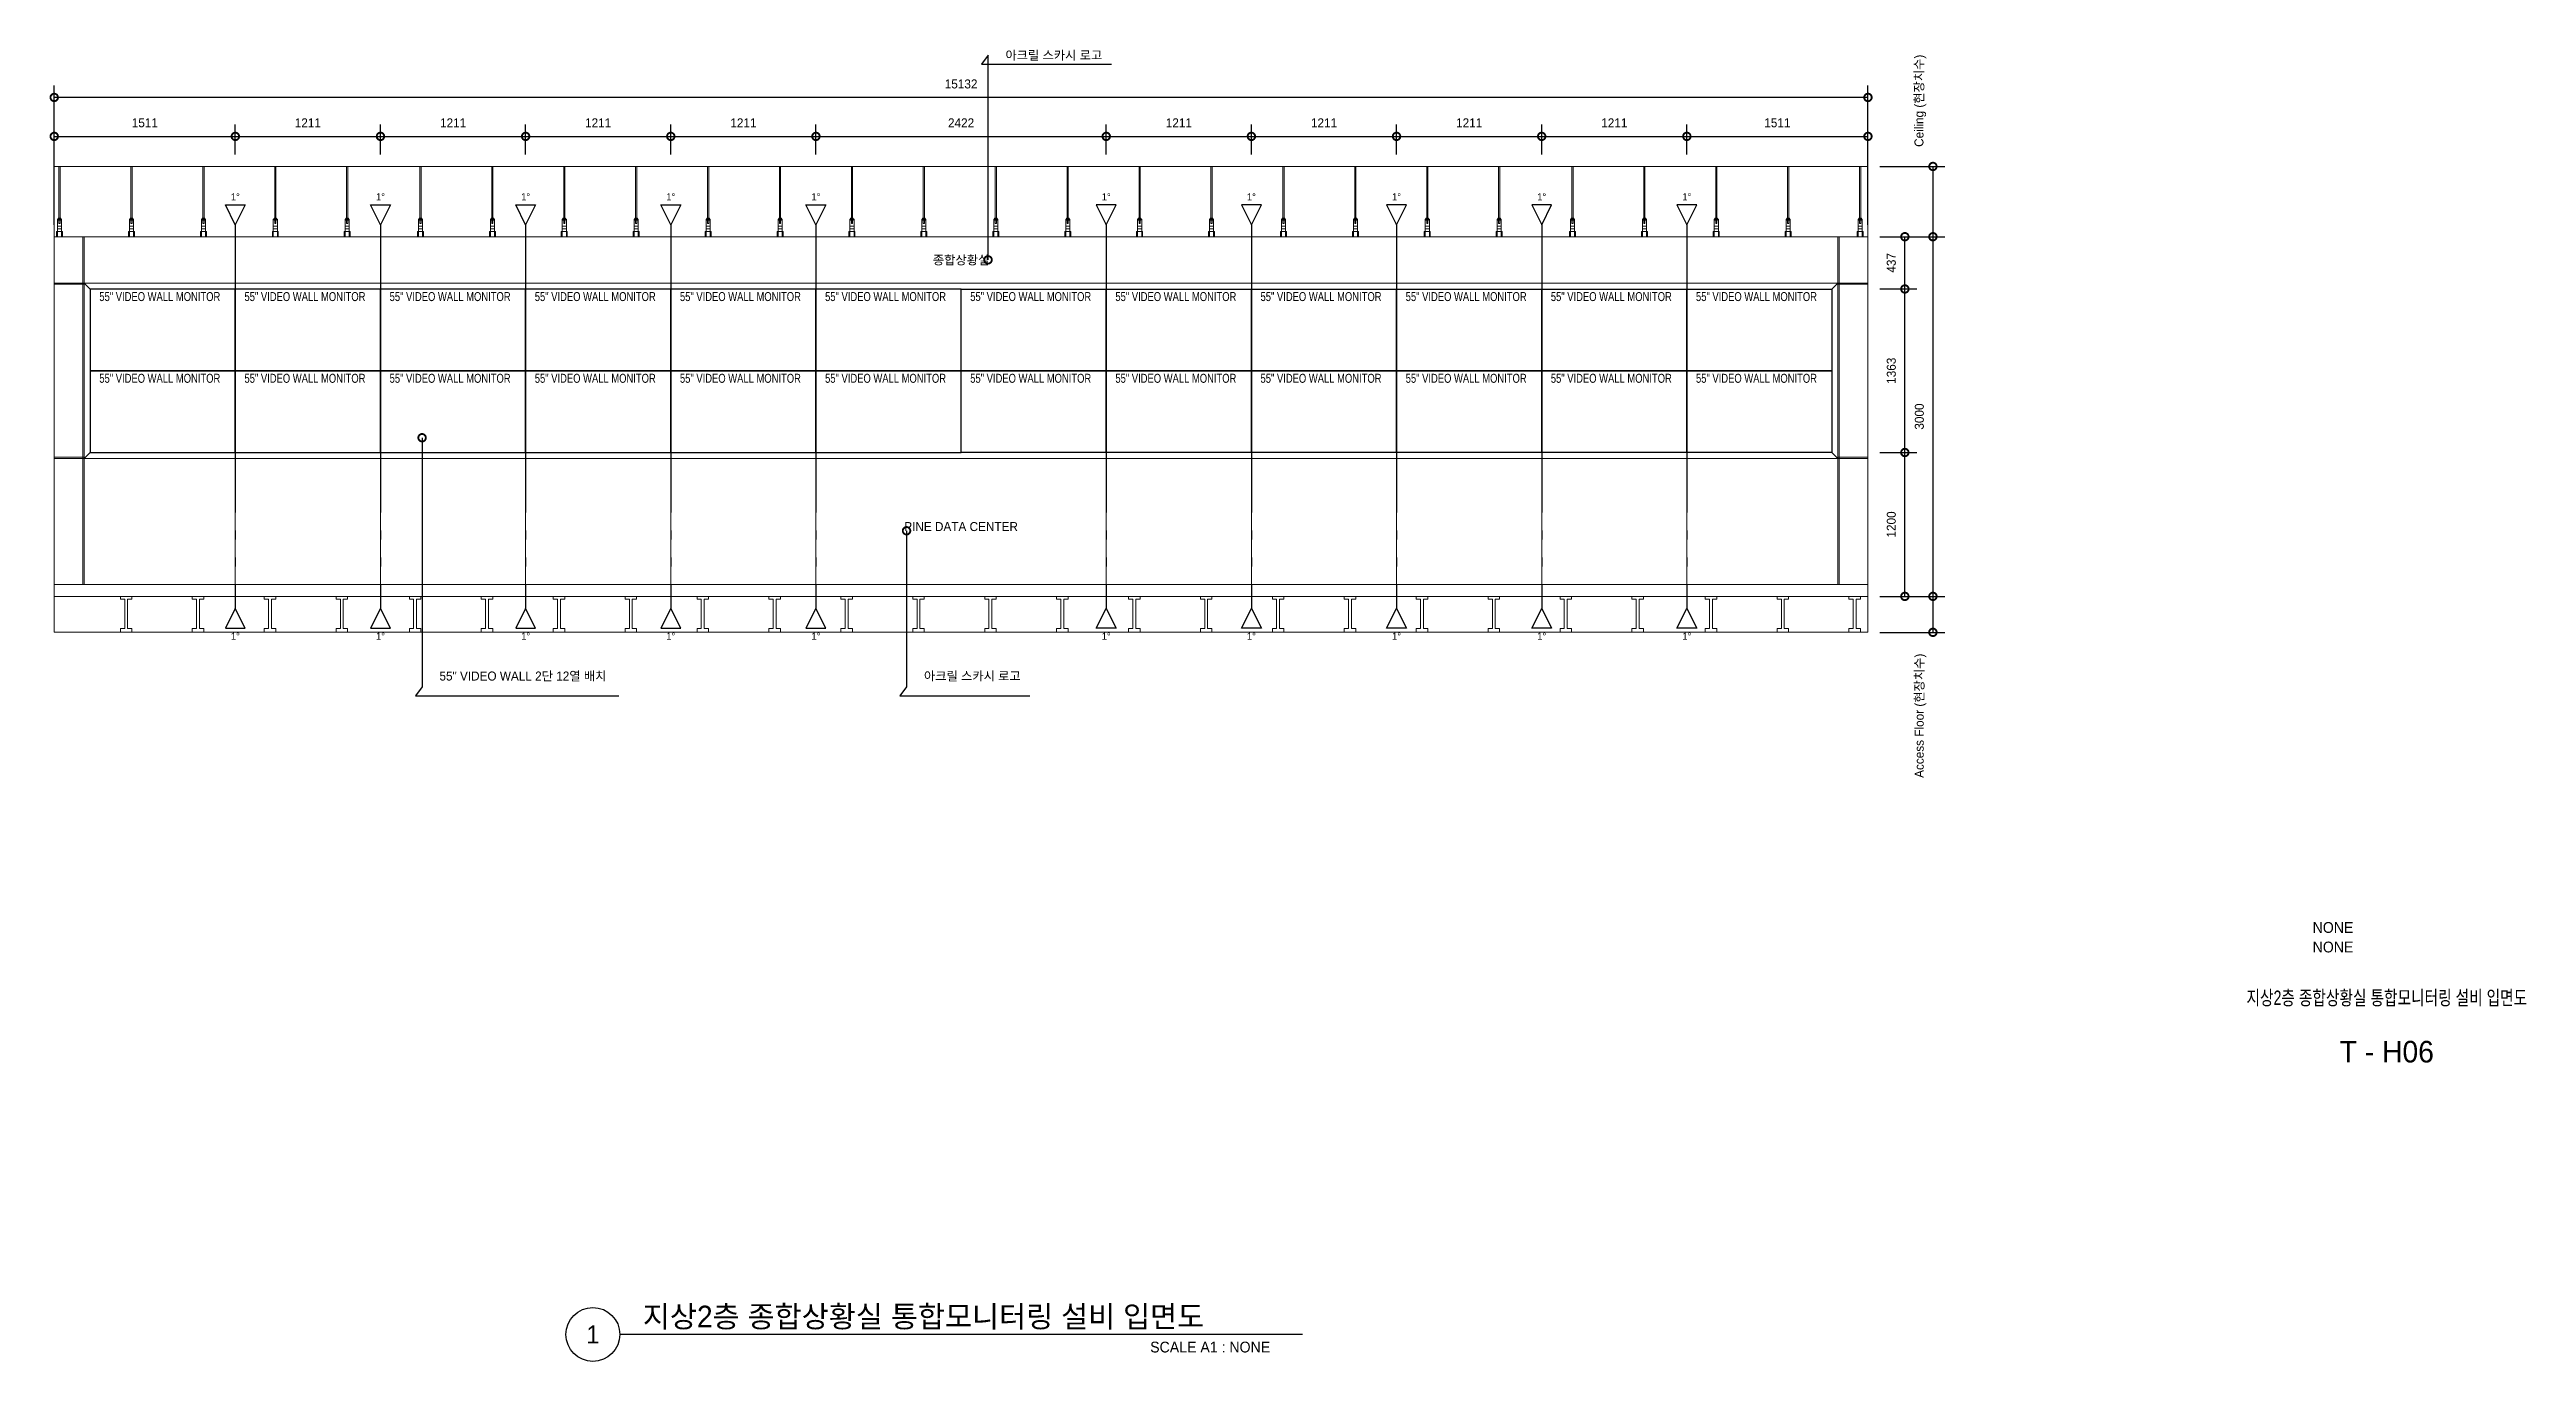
# Model space of a CAD drawing. Header units: millimetres. Extents: x 14417 to 125410, y 885 to 33253.
# Drawn here: x 54285 to 74950, y 885 to 11828 of the extents above; entities that cross this region are included whole.
import ezdxf
from ezdxf.enums import TextEntityAlignment as Align

# ---------------------------------------------------------------- set-up
doc = ezdxf.new("R2010")
doc.units = ezdxf.units.MM
doc.header["$LTSCALE"] = 300
doc.linetypes.add('E6', pattern=[10, 6, -1, 0.5, -1, 0.5, -1])
doc.layers.get('Defpoints').update_dxf_attribs({"color": 163})
for name, color, linetype in [('-----20 General Symbol', 3, 'Continuous'), ('-----29 Indicator', 1, 'Continuous'), ('-----36 Dimension', 1, 'Continuous'), ('-----41 Drawing Title', 2, 'Continuous'), ('-----42 Drawing Number', 2, 'Continuous'), ('-----43 Drawing Scale', 3, 'Continuous')]:
    doc.layers.add(name, color=color, linetype=linetype)
doc.layers.add('-----31 Base Plan', color=8, linetype='Continuous', lineweight=0)
doc.styles.add('ELEC', font='')
doc.styles.get('ELEC').set_extended_font_data('Dotum')
doc.dimstyles.new('LE', dxfattribs={"dimscale": 30, "dimtxt": 3, "dimasz": 2.5, "dimexe": 2, "dimexo": 2, "dimgap": 1.5, "dimtad": 1, "dimdec": 0, "dimzin": 1, "dimdsep": 46, "dimtxsty": 'ELEC', "dimblk": 'DOTSMALL', "dimcen": 0, "dimclrd": 1, "dimclre": 1, "dimclrt": 1, "dimadec": 0, "dimazin": 0, "dimtfac": 1, "dimtdec": 0, "dimtix": 1, "dimtmove": 2, "dimatfit": 3, "dimldrblk": 'DOTSMALL', "dimfxl": 1, "dimtolj": 1, "dimtzin": 1, "dimarcsym": 0})

msp = doc.modelspace()

# ---------------------------------------------------------------- texts
at = {"layer": '-----20 General Symbol', "style": 'ELEC', "width": 0.8}
for p in [(54700.402, 9730.29), (55911.402, 9730.29), (57122.402, 9730.29), (58333.402, 9730.29), (59544.402, 9730.29), (60755.402, 9730.29), (61966.402, 9730.29), (63177.402, 9730.29), (64388.402, 9730.29), (65599.402, 9730.29), (66810.402, 9730.29), (68021.402, 9730.29), (54700.402, 9048.59), (55911.402, 9048.59), (57122.402, 9048.59), (58333.402, 9048.59), (59544.402, 9048.59), (60755.402, 9048.59), (61966.402, 9048.59), (63177.402, 9048.59), (64388.402, 9048.59), (65599.402, 9048.59), (66810.402, 9048.59), (68021.402, 9048.59)]:
    msp.add_text('55" VIDEO WALL MONITOR', height=75, dxfattribs=at).set_placement(p)
at = {"layer": '-----29 Indicator', "style": 'ELEC'}
for p in [(55835, 10599.645), (57046, 10599.645), (58257, 10599.645), (59468, 10599.645), (60679, 10599.645), (63101, 10599.645), (64312, 10599.645), (65523, 10599.645), (66734, 10599.645), (67945, 10599.645), (55835, 6934.575), (57046, 6934.575), (58257, 6934.575), (59468, 6934.575), (60679, 6934.575), (63101, 6934.575), (64312, 6934.575), (65523, 6934.575), (66734, 6934.575), (67945, 6934.575)]:
    msp.add_text('1%%D', height=60, dxfattribs=at).set_placement(p, align=Align.MIDDLE_CENTER)
at = {"layer": '-----29 Indicator', "char_height": 75, "attachment_point": 7, "style": 'ELEC'}
for s, insert in [('아크릴 스카시 로고', (62259.932, 11735.682)), ('55" VIDEO WALL 2단 12열 배치', (57538.042, 6556.992)), ('아크릴 스카시 로고', (61579.98, 6556.992))]:
    msp.add_mtext(s, dxfattribs=dict(at, insert=insert))
at = {"layer": '-----31 Base Plan', "style": 'ELEC'}
for s, p in [('종합상황실', (61890, 10073.589)), ('PINE DATA CENTER', (61890, 7849.187))]:
    msp.add_text(s, height=75, dxfattribs=at).set_placement(p, align=Align.MIDDLE_CENTER)
at = {"layer": '-----41 Drawing Title', "style": 'ELEC', "width": 0.75}
msp.add_text('지상2층 종합상황실 통합모니터링 설비 입면도', height=120, dxfattribs=at).set_placement((73785, 3919), align=Align.MIDDLE_CENTER)
at = {"layer": '-----41 Drawing Title', "color": 2, "style": 'ELEC'}
msp.add_text('지상2층 종합상황실 통합모니터링 설비 입면도', height=180, dxfattribs=at).set_placement((59234.53, 1170))
at = {"layer": '-----41 Drawing Title', "color": 7, "style": 'ELEC'}
msp.add_text('1', height=150, dxfattribs=at).set_placement((58817.814, 1110), align=Align.MIDDLE)
at = {"layer": '-----41 Drawing Title', "style": 'ELEC'}
msp.add_text('SCALE A1 : NONE', height=90, dxfattribs=at).set_placement((64468.723, 960), align=Align.RIGHT)
at = {"layer": '-----42 Drawing Number', "style": 'ELEC'}
msp.add_text('T - H06', height=180, dxfattribs=at).set_placement((73785, 3469), align=Align.MIDDLE_CENTER)
at = {"layer": '-----43 Drawing Scale', "style": 'ELEC'}
for p in [(73166.023, 4460), (73166.023, 4297)]:
    msp.add_text('NONE', height=90, dxfattribs=at).set_placement(p)

# ---------------------------------------------------------------- blocks, each defined once
blk = doc.blocks.new('_DotSmall')
at = {"color": 0, "linetype": 'ByBlock', "const_width": 0.5}
blk.add_lwpolyline([(-0.0625, 0, 1), (0.0625, 0, 1)], format="xyb", close=True, dxfattribs=at)
blk = doc.blocks.new('*D23')
at = {"layer": '-----36 Dimension', "color": 1, "lineweight": -2, "transparency": 16777216}
for p, q in [((54324, 10367), (54324, 11204)), ((55835, 10953), (55835, 11204)), ((54324, 11104), (55835, 11104))]:
    blk.add_line(p, q, dxfattribs=at)
at = {"layer": 'Defpoints', "color": 0, "transparency": 16777216}
for p in [(55835, 11104), (55835, 10853), (54324, 10267)]:
    blk.add_point(p, dxfattribs=at)
at = {"layer": '-----36 Dimension', "color": 1, "lineweight": -2, "transparency": 16777216, "xscale": 125, "yscale": 125, "zscale": 125, "rotation": 180}
blk.add_blockref('_DotSmall', (54324, 11104), dxfattribs=at)
at = {"layer": '-----36 Dimension', "color": 1, "lineweight": -2, "transparency": 16777216, "xscale": 125, "yscale": 125, "zscale": 125}
blk.add_blockref('_DotSmall', (55835, 11104), dxfattribs=at)
at = {"layer": '-----36 Dimension', "color": 1, "transparency": 16777216, "insert": (55080, 11217), "char_height": 75, "attachment_point": 5, "style": 'ELEC'}
blk.add_mtext('\\A1;1511', dxfattribs=at)
blk = doc.blocks.new('*D15')
at = {"layer": '-----36 Dimension', "color": 1, "lineweight": -2, "transparency": 16777216}
for p, q in [((57046, 10953), (57046, 11204)), ((58257, 10953), (58257, 11204)), ((57046, 11104), (58257, 11104))]:
    blk.add_line(p, q, dxfattribs=at)
at = {"layer": 'Defpoints', "color": 0, "transparency": 16777216}
for p in [(58257, 11104), (57046, 10853), (58257, 10853)]:
    blk.add_point(p, dxfattribs=at)
at = {"layer": '-----36 Dimension', "color": 1, "lineweight": -2, "transparency": 16777216, "xscale": 125, "yscale": 125, "zscale": 125, "rotation": 180}
blk.add_blockref('_DotSmall', (57046, 11104), dxfattribs=at)
at = {"layer": '-----36 Dimension', "color": 1, "lineweight": -2, "transparency": 16777216, "xscale": 125, "yscale": 125, "zscale": 125}
blk.add_blockref('_DotSmall', (58257, 11104), dxfattribs=at)
at = {"layer": '-----36 Dimension', "color": 1, "transparency": 16777216, "insert": (57652, 11217), "char_height": 75, "attachment_point": 5, "style": 'ELEC'}
blk.add_mtext('\\A1;1211', dxfattribs=at)
blk = doc.blocks.new('*D16')
at = {"layer": '-----36 Dimension', "color": 1, "lineweight": -2, "transparency": 16777216}
for p, q in [((58257, 10953), (58257, 11204)), ((59468, 10953), (59468, 11204)), ((58257, 11104), (59468, 11104))]:
    blk.add_line(p, q, dxfattribs=at)
at = {"layer": 'Defpoints', "color": 0, "transparency": 16777216}
for p in [(59468, 11104), (58257, 10853), (59468, 10853)]:
    blk.add_point(p, dxfattribs=at)
at = {"layer": '-----36 Dimension', "color": 1, "lineweight": -2, "transparency": 16777216, "xscale": 125, "yscale": 125, "zscale": 125, "rotation": 180}
blk.add_blockref('_DotSmall', (58257, 11104), dxfattribs=at)
at = {"layer": '-----36 Dimension', "color": 1, "lineweight": -2, "transparency": 16777216, "xscale": 125, "yscale": 125, "zscale": 125}
blk.add_blockref('_DotSmall', (59468, 11104), dxfattribs=at)
at = {"layer": '-----36 Dimension', "color": 1, "transparency": 16777216, "insert": (58862, 11217), "char_height": 75, "attachment_point": 5, "style": 'ELEC'}
blk.add_mtext('\\A1;1211', dxfattribs=at)
blk = doc.blocks.new('*D17')
at = {"layer": '-----36 Dimension', "color": 1, "lineweight": -2, "transparency": 16777216}
for p, q in [((59468, 10953), (59468, 11204)), ((60679, 10953), (60679, 11204)), ((59468, 11104), (60679, 11104))]:
    blk.add_line(p, q, dxfattribs=at)
at = {"layer": 'Defpoints', "color": 0, "transparency": 16777216}
for p in [(60679, 11104), (59468, 10853), (60679, 10853)]:
    blk.add_point(p, dxfattribs=at)
at = {"layer": '-----36 Dimension', "color": 1, "lineweight": -2, "transparency": 16777216, "xscale": 125, "yscale": 125, "zscale": 125, "rotation": 180}
blk.add_blockref('_DotSmall', (59468, 11104), dxfattribs=at)
at = {"layer": '-----36 Dimension', "color": 1, "lineweight": -2, "transparency": 16777216, "xscale": 125, "yscale": 125, "zscale": 125}
blk.add_blockref('_DotSmall', (60679, 11104), dxfattribs=at)
at = {"layer": '-----36 Dimension', "color": 1, "transparency": 16777216, "insert": (60074, 11217), "char_height": 75, "attachment_point": 5, "style": 'ELEC'}
blk.add_mtext('\\A1;1211', dxfattribs=at)
blk = doc.blocks.new('*D18')
at = {"layer": '-----36 Dimension', "color": 1, "lineweight": -2, "transparency": 16777216}
for p, q in [((60679, 10953), (60679, 11204)), ((63101, 10953), (63101, 11204)), ((60679, 11104), (63101, 11104))]:
    blk.add_line(p, q, dxfattribs=at)
at = {"layer": 'Defpoints', "color": 0, "transparency": 16777216}
for p in [(63101, 11104), (60679, 10853), (63101, 10853)]:
    blk.add_point(p, dxfattribs=at)
at = {"layer": '-----36 Dimension', "color": 1, "lineweight": -2, "transparency": 16777216, "xscale": 125, "yscale": 125, "zscale": 125, "rotation": 180}
blk.add_blockref('_DotSmall', (60679, 11104), dxfattribs=at)
at = {"layer": '-----36 Dimension', "color": 1, "lineweight": -2, "transparency": 16777216, "xscale": 125, "yscale": 125, "zscale": 125}
blk.add_blockref('_DotSmall', (63101, 11104), dxfattribs=at)
at = {"layer": '-----36 Dimension', "color": 1, "transparency": 16777216, "insert": (61890, 11217), "char_height": 75, "attachment_point": 5, "style": 'ELEC'}
blk.add_mtext('\\A1;2422', dxfattribs=at)
blk = doc.blocks.new('*D19')
at = {"layer": '-----36 Dimension', "color": 1, "lineweight": -2, "transparency": 16777216}
for p, q in [((63101, 10953), (63101, 11204)), ((64312, 10953), (64312, 11204)), ((63101, 11104), (64312, 11104))]:
    blk.add_line(p, q, dxfattribs=at)
at = {"layer": 'Defpoints', "color": 0, "transparency": 16777216}
for p in [(64312, 11104), (63101, 10853), (64312, 10853)]:
    blk.add_point(p, dxfattribs=at)
at = {"layer": '-----36 Dimension', "color": 1, "lineweight": -2, "transparency": 16777216, "xscale": 125, "yscale": 125, "zscale": 125, "rotation": 180}
blk.add_blockref('_DotSmall', (63101, 11104), dxfattribs=at)
at = {"layer": '-----36 Dimension', "color": 1, "lineweight": -2, "transparency": 16777216, "xscale": 125, "yscale": 125, "zscale": 125}
blk.add_blockref('_DotSmall', (64312, 11104), dxfattribs=at)
at = {"layer": '-----36 Dimension', "color": 1, "transparency": 16777216, "insert": (63707, 11217), "char_height": 75, "attachment_point": 5, "style": 'ELEC'}
blk.add_mtext('\\A1;1211', dxfattribs=at)
blk = doc.blocks.new('*D20')
at = {"layer": '-----36 Dimension', "color": 1, "lineweight": -2, "transparency": 16777216}
for p, q in [((64312, 10953), (64312, 11204)), ((65523, 10953), (65523, 11204)), ((64312, 11104), (65523, 11104))]:
    blk.add_line(p, q, dxfattribs=at)
at = {"layer": 'Defpoints', "color": 0, "transparency": 16777216}
for p in [(65523, 11104), (64312, 10853), (65523, 10853)]:
    blk.add_point(p, dxfattribs=at)
at = {"layer": '-----36 Dimension', "color": 1, "lineweight": -2, "transparency": 16777216, "xscale": 125, "yscale": 125, "zscale": 125, "rotation": 180}
blk.add_blockref('_DotSmall', (64312, 11104), dxfattribs=at)
at = {"layer": '-----36 Dimension', "color": 1, "lineweight": -2, "transparency": 16777216, "xscale": 125, "yscale": 125, "zscale": 125}
blk.add_blockref('_DotSmall', (65523, 11104), dxfattribs=at)
at = {"layer": '-----36 Dimension', "color": 1, "transparency": 16777216, "insert": (64918, 11217), "char_height": 75, "attachment_point": 5, "style": 'ELEC'}
blk.add_mtext('\\A1;1211', dxfattribs=at)
blk = doc.blocks.new('*D21')
at = {"layer": '-----36 Dimension', "color": 1, "lineweight": -2, "transparency": 16777216}
for p, q in [((65523, 10953), (65523, 11204)), ((66734, 10953), (66734, 11204)), ((65523, 11104), (66734, 11104))]:
    blk.add_line(p, q, dxfattribs=at)
at = {"layer": 'Defpoints', "color": 0, "transparency": 16777216}
for p in [(66734, 11104), (65523, 10853), (66734, 10853)]:
    blk.add_point(p, dxfattribs=at)
at = {"layer": '-----36 Dimension', "color": 1, "lineweight": -2, "transparency": 16777216, "xscale": 125, "yscale": 125, "zscale": 125, "rotation": 180}
blk.add_blockref('_DotSmall', (65523, 11104), dxfattribs=at)
at = {"layer": '-----36 Dimension', "color": 1, "lineweight": -2, "transparency": 16777216, "xscale": 125, "yscale": 125, "zscale": 125}
blk.add_blockref('_DotSmall', (66734, 11104), dxfattribs=at)
at = {"layer": '-----36 Dimension', "color": 1, "transparency": 16777216, "insert": (66129, 11217), "char_height": 75, "attachment_point": 5, "style": 'ELEC'}
blk.add_mtext('\\A1;1211', dxfattribs=at)
blk = doc.blocks.new('*D24')
at = {"layer": '-----36 Dimension', "color": 1, "lineweight": -2, "transparency": 16777216}
for p, q in [((67945, 10953), (67945, 11204)), ((69456, 10367), (69456, 11204)), ((67945, 11104), (69456, 11104))]:
    blk.add_line(p, q, dxfattribs=at)
at = {"layer": 'Defpoints', "color": 0, "transparency": 16777216}
for p in [(69456, 11104), (67945, 10853), (69456, 10267)]:
    blk.add_point(p, dxfattribs=at)
at = {"layer": '-----36 Dimension', "color": 1, "lineweight": -2, "transparency": 16777216, "xscale": 125, "yscale": 125, "zscale": 125, "rotation": 180}
blk.add_blockref('_DotSmall', (67945, 11104), dxfattribs=at)
at = {"layer": '-----36 Dimension', "color": 1, "lineweight": -2, "transparency": 16777216, "xscale": 125, "yscale": 125, "zscale": 125}
blk.add_blockref('_DotSmall', (69456, 11104), dxfattribs=at)
at = {"layer": '-----36 Dimension', "color": 1, "transparency": 16777216, "insert": (68700, 11217), "char_height": 75, "attachment_point": 5, "style": 'ELEC'}
blk.add_mtext('\\A1;1511', dxfattribs=at)
blk = doc.blocks.new('*D25')
at = {"layer": '-----36 Dimension', "color": 1, "lineweight": -2, "transparency": 16777216}
for p, q in [((69556, 8467), (69864, 8467)), ((69764, 7267), (69764, 8467)), ((69556, 7267), (69864, 7267))]:
    blk.add_line(p, q, dxfattribs=at)
at = {"layer": 'Defpoints', "color": 0, "transparency": 16777216}
for p in [(69456, 8467), (69764, 8467), (69456, 7267)]:
    blk.add_point(p, dxfattribs=at)
at = {"layer": '-----36 Dimension', "color": 1, "lineweight": -2, "transparency": 16777216, "xscale": 125, "yscale": 125, "zscale": 125}
for p, rotation in [((69764, 8467), 90), ((69764, 7267), 270)]:
    blk.add_blockref('_DotSmall', p, dxfattribs=dict(at, rotation=rotation))
at = {"layer": '-----36 Dimension', "color": 1, "transparency": 16777216, "insert": (69651, 7867), "char_height": 75, "attachment_point": 5, "rotation": 90, "style": 'ELEC'}
blk.add_mtext('\\A1;1200', dxfattribs=at)
blk = doc.blocks.new('*D22')
at = {"layer": '-----36 Dimension', "color": 1, "lineweight": -2, "transparency": 16777216}
for p, q in [((69556, 9831), (69864, 9831)), ((69764, 8467), (69764, 9831)), ((69556, 8467), (69864, 8467))]:
    blk.add_line(p, q, dxfattribs=at)
at = {"layer": 'Defpoints', "color": 0, "transparency": 16777216}
for p in [(69456, 9831), (69764, 9831), (69456, 8467)]:
    blk.add_point(p, dxfattribs=at)
at = {"layer": '-----36 Dimension', "color": 1, "lineweight": -2, "transparency": 16777216, "xscale": 125, "yscale": 125, "zscale": 125}
for p, rotation in [((69764, 9831), 90), ((69764, 8467), 270)]:
    blk.add_blockref('_DotSmall', p, dxfattribs=dict(at, rotation=rotation))
at = {"layer": '-----36 Dimension', "color": 1, "transparency": 16777216, "insert": (69651, 9149), "char_height": 75, "attachment_point": 5, "rotation": 90, "style": 'ELEC'}
blk.add_mtext('\\A1;1363', dxfattribs=at)
blk = doc.blocks.new('*D26')
at = {"layer": '-----36 Dimension', "color": 1, "lineweight": -2, "transparency": 16777216}
for p, q in [((69556, 10267), (69864, 10267)), ((69764, 9831), (69764, 10267)), ((69556, 9831), (69864, 9831))]:
    blk.add_line(p, q, dxfattribs=at)
at = {"layer": 'Defpoints', "color": 0, "transparency": 16777216}
for p in [(69456, 10267), (69764, 10267), (69456, 9831)]:
    blk.add_point(p, dxfattribs=at)
at = {"layer": '-----36 Dimension', "color": 1, "lineweight": -2, "transparency": 16777216, "xscale": 125, "yscale": 125, "zscale": 125}
for p, rotation in [((69764, 10267), 90), ((69764, 9831), 270)]:
    blk.add_blockref('_DotSmall', p, dxfattribs=dict(at, rotation=rotation))
at = {"layer": '-----36 Dimension', "color": 1, "transparency": 16777216, "insert": (69651, 10049), "char_height": 75, "attachment_point": 5, "rotation": 90, "style": 'ELEC'}
blk.add_mtext('\\A1;437', dxfattribs=at)
blk = doc.blocks.new('*D27')
at = {"layer": '-----36 Dimension', "color": 1, "lineweight": -2, "transparency": 16777216}
for p, q in [((69556, 10267), (70098, 10267)), ((69998, 10267), (69998, 7267)), ((69556, 7267), (70098, 7267))]:
    blk.add_line(p, q, dxfattribs=at)
at = {"layer": 'Defpoints', "color": 0, "transparency": 16777216}
for p in [(69456, 10267), (69456, 7267), (69998, 7267)]:
    blk.add_point(p, dxfattribs=at)
at = {"layer": '-----36 Dimension', "color": 1, "lineweight": -2, "transparency": 16777216, "xscale": 125, "yscale": 125, "zscale": 125}
for p, rotation in [((69998, 10267), 90), ((69998, 7267), 270)]:
    blk.add_blockref('_DotSmall', p, dxfattribs=dict(at, rotation=rotation))
at = {"layer": '-----36 Dimension', "color": 1, "transparency": 16777216, "insert": (69885, 8767), "char_height": 75, "attachment_point": 5, "rotation": 90, "style": 'ELEC'}
blk.add_mtext('\\A1;3000', dxfattribs=at)
blk = doc.blocks.new('Ceiling_Bolt')
for p, q in [((35510, -190485), (35510, -190055)), ((35520, -190485), (35520, -190055)), ((35498, -190641), (35498, -190495)), ((35498, -190495), (35532, -190495)), ((35498, -190497), (35532, -190497)), ((35500, -190495), (35500, -190494)), ((35500, -190494), (35530, -190494)), ((35500, -190497), (35500, -190498)), ((35500, -190498), (35530, -190498)), ((35504, -190485), (35526, -190485)), ((35504, -190485), (35504, -190494)), ((35504, -190498), (35504, -190504)), ((35504, -190504), (35526, -190504)), ((35509, -190485), (35509, -190494)), ((35509, -190498), (35509, -190504)), ((35510, -190530), (35510, -190504)), ((35520, -190530), (35520, -190504)), ((35521, -190485), (35521, -190494)), ((35521, -190498), (35521, -190504)), ((35526, -190485), (35526, -190494)), ((35526, -190498), (35526, -190504)), ((35530, -190494), (35530, -190495)), ((35530, -190498), (35530, -190497)), ((35532, -190641), (35532, -190495)), ((35490, -190597), (35540, -190597)), ((35490, -190597), (35490, -190641)), ((35498, -190554), (35532, -190554)), ((35498, -190574), (35532, -190574)), ((35540, -190597), (35540, -190641))]:
    blk.add_line(p, q)
blk.add_lwpolyline([(35490, -190641), (35540, -190641)])
blk.add_arc((35515, -190517), 13.7, 248.715, 291.285)
blk = doc.blocks.new('*D28')
at = {"layer": '-----36 Dimension', "color": 1, "lineweight": -2, "transparency": 16777216}
for p, q in [((54324, 10953), (54324, 11529)), ((69456, 11429), (54324, 11429)), ((69456, 10953), (69456, 11529))]:
    blk.add_line(p, q, dxfattribs=at)
at = {"layer": 'Defpoints', "color": 0, "transparency": 16777216}
for p in [(54324, 11429), (54324, 10853), (69456, 10853)]:
    blk.add_point(p, dxfattribs=at)
at = {"layer": '-----36 Dimension', "color": 1, "lineweight": -2, "transparency": 16777216, "xscale": 125, "yscale": 125, "zscale": 125, "rotation": 180}
blk.add_blockref('_DotSmall', (54324, 11429), dxfattribs=at)
at = {"layer": '-----36 Dimension', "color": 1, "lineweight": -2, "transparency": 16777216, "xscale": 125, "yscale": 125, "zscale": 125}
blk.add_blockref('_DotSmall', (69456, 11429), dxfattribs=at)
at = {"layer": '-----36 Dimension', "color": 1, "transparency": 16777216, "insert": (61890, 11541), "char_height": 75, "attachment_point": 5, "style": 'ELEC'}
blk.add_mtext('\\A1;15132', dxfattribs=at)
blk = doc.blocks.new('*D29')
at = {"layer": '-----36 Dimension', "color": 1, "lineweight": -2, "transparency": 16777216}
for p, q in [((66734, 11013), (66734, 11204)), ((67945, 11013), (67945, 11204)), ((66734, 11104), (67945, 11104))]:
    blk.add_line(p, q, dxfattribs=at)
at = {"layer": 'Defpoints', "color": 0, "transparency": 16777216}
for p in [(67945, 11104), (66734, 10913), (67945, 10913)]:
    blk.add_point(p, dxfattribs=at)
at = {"layer": '-----36 Dimension', "color": 1, "lineweight": -2, "transparency": 16777216, "xscale": 125, "yscale": 125, "zscale": 125, "rotation": 180}
blk.add_blockref('_DotSmall', (66734, 11104), dxfattribs=at)
at = {"layer": '-----36 Dimension', "color": 1, "lineweight": -2, "transparency": 16777216, "xscale": 125, "yscale": 125, "zscale": 125}
blk.add_blockref('_DotSmall', (67945, 11104), dxfattribs=at)
at = {"layer": '-----36 Dimension', "color": 1, "transparency": 16777216, "insert": (67340, 11217), "char_height": 75, "attachment_point": 5, "style": 'ELEC'}
blk.add_mtext('\\A1;1211', dxfattribs=at)
blk = doc.blocks.new('*D30')
at = {"layer": '-----36 Dimension', "color": 1, "lineweight": -2, "transparency": 16777216}
for p, q in [((55835, 11013), (55835, 11204)), ((57046, 11013), (57046, 11204)), ((55835, 11104), (57046, 11104))]:
    blk.add_line(p, q, dxfattribs=at)
at = {"layer": 'Defpoints', "color": 0, "transparency": 16777216}
for p in [(57046, 11104), (55835, 10913), (57046, 10913)]:
    blk.add_point(p, dxfattribs=at)
at = {"layer": '-----36 Dimension', "color": 1, "lineweight": -2, "transparency": 16777216, "xscale": 125, "yscale": 125, "zscale": 125, "rotation": 180}
blk.add_blockref('_DotSmall', (55835, 11104), dxfattribs=at)
at = {"layer": '-----36 Dimension', "color": 1, "lineweight": -2, "transparency": 16777216, "xscale": 125, "yscale": 125, "zscale": 125}
blk.add_blockref('_DotSmall', (57046, 11104), dxfattribs=at)
at = {"layer": '-----36 Dimension', "color": 1, "transparency": 16777216, "insert": (56440, 11217), "char_height": 75, "attachment_point": 5, "style": 'ELEC'}
blk.add_mtext('\\A1;1211', dxfattribs=at)
blk = doc.blocks.new('*D31')
at = {"layer": '-----36 Dimension', "color": 1, "lineweight": -2, "transparency": 16777216}
for p, q in [((69556, 10853), (70098, 10853)), ((69998, 10853), (69998, 10267)), ((69556, 10267), (70098, 10267))]:
    blk.add_line(p, q, dxfattribs=at)
at = {"layer": 'Defpoints', "color": 0, "transparency": 16777216}
for p in [(69456, 10853), (69456, 10267), (69998, 10267)]:
    blk.add_point(p, dxfattribs=at)
at = {"layer": '-----36 Dimension', "color": 1, "lineweight": -2, "transparency": 16777216, "xscale": 125, "yscale": 125, "zscale": 125}
for p, rotation in [((69998, 10853), 90), ((69998, 10267), 270)]:
    blk.add_blockref('_DotSmall', p, dxfattribs=dict(at, rotation=rotation))
at = {"layer": '-----36 Dimension', "color": 1, "transparency": 16777216, "insert": (69893, 11401), "char_height": 75, "attachment_point": 5, "rotation": 90, "style": 'ELEC'}
blk.add_mtext('\\A1;Ceiling (현장치수)', dxfattribs=at)
blk = doc.blocks.new('*D32')
at = {"layer": '-----36 Dimension', "color": 1, "lineweight": -2, "transparency": 16777216}
for p, q in [((69556, 7267), (70098, 7267)), ((69998, 7267), (69998, 6967)), ((69556, 6967), (70098, 6967))]:
    blk.add_line(p, q, dxfattribs=at)
at = {"layer": 'Defpoints', "color": 0, "transparency": 16777216}
for p in [(69456, 7267), (69456, 6967), (69998, 6967)]:
    blk.add_point(p, dxfattribs=at)
at = {"layer": '-----36 Dimension', "color": 1, "lineweight": -2, "transparency": 16777216, "xscale": 125, "yscale": 125, "zscale": 125}
for p, rotation in [((69998, 7267), 90), ((69998, 6967), 270)]:
    blk.add_blockref('_DotSmall', p, dxfattribs=dict(at, rotation=rotation))
at = {"layer": '-----36 Dimension', "color": 1, "transparency": 16777216, "insert": (69895, 6271), "char_height": 75, "attachment_point": 5, "rotation": 90, "style": 'ELEC'}
blk.add_mtext('\\A1;Access Floor (현장치수)', dxfattribs=at)

# ---------------------------------------------------------------- dimensions: what is measured, and where the dimension line sits
at = {"layer": '-----36 Dimension'}
for base, p1, p2, picture, middle in [((54324, 11428.701), (69456, 10852.89), (54324, 10852.89), '*D28', (61890, 11541.252)), ((55835, 11104.399), (54324, 10267.11), (55835, 10852.89), '*D23', (55079.5, 11216.95)), ((57046, 11104.399), (55835, 10912.89), (57046, 10912.89), '*D30', (56440.5, 11216.899)), ((58257, 11104.399), (57046, 10852.89), (58257, 10852.89), '*D15', (57651.5, 11216.899)), ((59468, 11104.399), (58257, 10852.89), (59468, 10852.89), '*D16', (58862.5, 11216.899)), ((60679, 11104.399), (59468, 10852.89), (60679, 10852.89), '*D17', (60073.5, 11216.899)), ((63101, 11104.399), (60679, 10852.89), (63101, 10852.89), '*D18', (61890, 11216.899)), ((64312, 11104.399), (63101, 10852.89), (64312, 10852.89), '*D19', (63706.5, 11216.899)), ((65523, 11104.399), (64312, 10852.89), (65523, 10852.89), '*D20', (64917.5, 11216.899)), ((66734, 11104.399), (65523, 10852.89), (66734, 10852.89), '*D21', (66128.5, 11216.899)), ((67945, 11104.399), (66734, 10912.89), (67945, 10912.89), '*D29', (67339.5, 11216.899)), ((69456, 11104.399), (67945, 10852.89), (69456, 10267.11), '*D24', (68700.5, 11216.95))]:
    dim = msp.add_linear_dim(base=base, p1=p1, p2=p2, dimstyle='LE', override={"dimscale": 50, "dimtxt": 1.5}, dxfattribs=at)
    dim.commit()
    dim.dimension.update_dxf_attribs({"geometry": picture, "text_midpoint": middle})
for base, p1, p2, text, picture, middle in [((69997.762, 10267.11), (69456, 10852.89), (69456.126, 10267.11), 'Ceiling (현장치수)', '*D31', (69892.522, 11400.618)), ((69997.762, 6967.11), (69456, 7267.11), (69456, 6967.11), 'Access Floor (현장치수)', '*D32', (69895.002, 6271.167))]:
    dim = msp.add_linear_dim(base=base, p1=p1, p2=p2, angle=90, text=text, dimstyle='LE', override={"dimscale": 50, "dimtxt": 1.5}, dxfattribs=at)
    dim.commit()
    dim.dimension.update_dxf_attribs({"geometry": picture, "text_midpoint": middle, "dimtype": 160})
for base, p1, p2, picture, middle in [((69764.029, 10267.11), (69456, 9830.51), (69456, 10267.11), '*D26', (69651.478, 10048.81)), ((69997.762, 7267.11), (69456, 10267.11), (69456, 7267.11), '*D27', (69885.212, 8767.11)), ((69764.029, 9830.51), (69456, 8467.11), (69456, 9830.51), '*D22', (69651.478, 9148.81)), ((69764.029, 8467.11), (69456, 7267.11), (69456, 8467.11), '*D25', (69651.478, 7867.11))]:
    dim = msp.add_linear_dim(base=base, p1=p1, p2=p2, angle=90, dimstyle='LE', override={"dimscale": 50, "dimtxt": 1.5}, dxfattribs=at)
    dim.commit()
    dim.dimension.update_dxf_attribs({"geometry": picture, "text_midpoint": middle})

# ---------------------------------------------------------------- linework, layer by layer
at = {"layer": '-----20 General Symbol'}
for points in [[(55835, 9830.51), (54624, 9830.51), (54624, 9148.81), (55835, 9148.81)], [(57046, 9830.51), (55835, 9830.51), (55835, 9148.81), (57046, 9148.81)], [(58257, 9830.51), (57046, 9830.51), (57046, 9148.81), (58257, 9148.81)], [(59468, 9830.51), (58257, 9830.51), (58257, 9148.81), (59468, 9148.81)], [(60679, 9830.51), (59468, 9830.51), (59468, 9148.81), (60679, 9148.81)], [(61890, 9830.51), (60679, 9830.51), (60679, 9148.81), (61890, 9148.81)], [(61890, 9830.51), (63101, 9830.51), (63101, 9148.81), (61890, 9148.81)], [(63101, 9830.51), (64312, 9830.51), (64312, 9148.81), (63101, 9148.81)], [(64312, 9830.51), (65523, 9830.51), (65523, 9148.81), (64312, 9148.81)], [(65523, 9830.51), (66734, 9830.51), (66734, 9148.81), (65523, 9148.81)], [(66734, 9830.51), (67945, 9830.51), (67945, 9148.81), (66734, 9148.81)], [(67945, 9830.51), (69156, 9830.51), (69156, 9148.81), (67945, 9148.81)], [(55835, 9148.81), (54624, 9148.81), (54624, 8467.11), (55835, 8467.11)], [(57046, 9148.81), (55835, 9148.81), (55835, 8467.11), (57046, 8467.11)], [(58257, 9148.81), (57046, 9148.81), (57046, 8467.11), (58257, 8467.11)], [(59468, 9148.81), (58257, 9148.81), (58257, 8467.11), (59468, 8467.11)], [(60679, 9148.81), (59468, 9148.81), (59468, 8467.11), (60679, 8467.11)], [(61890, 9148.81), (60679, 9148.81), (60679, 8467.11), (61890, 8467.11)], [(61890, 9148.81), (63101, 9148.81), (63101, 8467.11), (61890, 8467.11)], [(63101, 9148.81), (64312, 9148.81), (64312, 8467.11), (63101, 8467.11)], [(64312, 9148.81), (65523, 9148.81), (65523, 8467.11), (64312, 8467.11)], [(65523, 9148.81), (66734, 9148.81), (66734, 8467.11), (65523, 8467.11)], [(66734, 9148.81), (67945, 9148.81), (67945, 8467.11), (66734, 8467.11)], [(67945, 9148.81), (69156, 9148.81), (69156, 8467.11), (67945, 8467.11)]]:
    msp.add_lwpolyline(points, close=True, dxfattribs=at)
at = {"layer": '-----29 Indicator'}
for points in [[(55918.105, 10533.321), (55835, 10367.11), (55751.895, 10533.321), (55918.105, 10533.321)], [(57129.105, 10533.321), (57046, 10367.11), (56962.895, 10533.321), (57129.105, 10533.321)], [(58340.105, 10533.321), (58257, 10367.11), (58173.895, 10533.321), (58340.105, 10533.321)], [(59551.105, 10533.321), (59468, 10367.11), (59384.895, 10533.321), (59551.105, 10533.321)], [(60762.105, 10533.321), (60679, 10367.11), (60595.895, 10533.321), (60762.105, 10533.321)], [(63017.895, 10533.321), (63101, 10367.11), (63184.105, 10533.321), (63017.895, 10533.321)], [(64228.895, 10533.321), (64312, 10367.11), (64395.105, 10533.321), (64228.895, 10533.321)], [(65439.895, 10533.321), (65523, 10367.11), (65606.105, 10533.321), (65439.895, 10533.321)], [(66650.895, 10533.321), (66734, 10367.11), (66817.105, 10533.321), (66650.895, 10533.321)], [(67861.895, 10533.321), (67945, 10367.11), (68028.105, 10533.321), (67861.895, 10533.321)], [(55918.105, 7000.9), (55835, 7167.11), (55751.895, 7000.9), (55918.105, 7000.9)], [(57129.105, 7000.9), (57046, 7167.11), (56962.895, 7000.9), (57129.105, 7000.9)], [(58340.105, 7000.9), (58257, 7167.11), (58173.895, 7000.9), (58340.105, 7000.9)], [(59551.105, 7000.9), (59468, 7167.11), (59384.895, 7000.9), (59551.105, 7000.9)], [(60762.105, 7000.9), (60679, 7167.11), (60595.895, 7000.9), (60762.105, 7000.9)], [(63017.895, 7000.9), (63101, 7167.11), (63184.105, 7000.9), (63017.895, 7000.9)], [(64228.895, 7000.9), (64312, 7167.11), (64395.105, 7000.9), (64228.895, 7000.9)], [(65439.895, 7000.9), (65523, 7167.11), (65606.105, 7000.9), (65439.895, 7000.9)], [(66650.895, 7000.9), (66734, 7167.11), (66817.105, 7000.9), (66650.895, 7000.9)], [(67861.895, 7000.9), (67945, 7167.11), (68028.105, 7000.9), (67861.895, 7000.9)]]:
    msp.add_lwpolyline(points, dxfattribs=at)
at = {"layer": '-----29 Indicator', "linetype": 'E6', "ltscale": 0.5}
for points in [[(55835, 10367.11), (55835, 7167.11)], [(57046, 10367.11), (57046, 7167.11)], [(58257, 10367.11), (58257, 7167.11)], [(59468, 10367.11), (59468, 7167.11)], [(60679, 10367.11), (60679, 7167.11)], [(63101, 10367.11), (63101, 7167.11)], [(64312, 10367.11), (64312, 7167.11)], [(65523, 10367.11), (65523, 7167.11)], [(66734, 10367.11), (66734, 7167.11)], [(67945, 10367.11), (67945, 7167.11)]]:
    msp.add_lwpolyline(points, dxfattribs=at)
at = {"layer": '-----31 Base Plan', "lineweight": 5}
for p, q in [((57046, 9880.51), (55835, 9880.51)), ((58257, 9880.51), (57046, 9880.51)), ((59468, 9880.51), (58257, 9880.51)), ((60679, 9880.51), (59468, 9880.51)), ((61890, 9880.51), (60679, 9880.51)), ((61890, 9880.51), (63101, 9880.51)), ((63101, 9880.51), (64312, 9880.51)), ((64312, 9880.51), (65523, 9880.51)), ((65523, 9880.51), (66734, 9880.51)), ((66734, 9880.51), (67945, 9880.51)), ((55835, 8417.11), (57046, 8417.11)), ((57046, 8417.11), (58257, 8417.11)), ((58257, 8417.11), (59468, 8417.11)), ((59468, 8417.11), (60679, 8417.11)), ((60679, 8417.11), (61890, 8417.11)), ((63101, 8417.11), (61890, 8417.11)), ((64312, 8417.11), (63101, 8417.11)), ((65523, 8417.11), (64312, 8417.11)), ((66734, 8417.11), (65523, 8417.11)), ((67945, 8417.11), (66734, 8417.11))]:
    msp.add_line(p, q, dxfattribs=at)
for points in [[(54324, 10852.89), (69456, 10852.89), (69456, 10267.11), (54324, 10263.851)], [(69456, 6967.11), (54324, 6967.11), (54324, 7267.11), (69456, 7267.11)], [(54971.87, 7267.11), (54875.857, 7267.11), (54875.857, 7243.107), (54911.862, 7243.107), (54911.862, 6998.794), (54875.857, 6998.794), (54875.857, 6967.11), (54971.87, 6967.11), (54971.87, 6997.878), (54935.865, 6997.878), (54935.865, 7243.107), (54971.87, 7243.107), (54971.87, 7267.11)], [(55571.87, 7267.11), (55475.857, 7267.11), (55475.857, 7243.107), (55511.862, 7243.107), (55511.862, 6998.794), (55475.857, 6998.794), (55475.857, 6967.11), (55571.87, 6967.11), (55571.87, 6997.878), (55535.865, 6997.878), (55535.865, 7243.107), (55571.87, 7243.107), (55571.87, 7267.11)], [(56171.87, 7267.11), (56075.857, 7267.11), (56075.857, 7243.107), (56111.862, 7243.107), (56111.862, 6998.794), (56075.857, 6998.794), (56075.857, 6967.11), (56171.87, 6967.11), (56171.87, 6997.878), (56135.865, 6997.878), (56135.865, 7243.107), (56171.87, 7243.107), (56171.87, 7267.11)], [(56771.87, 7267.11), (56675.857, 7267.11), (56675.857, 7243.107), (56711.862, 7243.107), (56711.862, 6998.794), (56675.857, 6998.794), (56675.857, 6967.11), (56771.87, 6967.11), (56771.87, 6997.878), (56735.865, 6997.878), (56735.865, 7243.107), (56771.87, 7243.107), (56771.87, 7267.11)], [(57382.87, 7267.11), (57286.857, 7267.11), (57286.857, 7243.107), (57322.862, 7243.107), (57322.862, 6998.794), (57286.857, 6998.794), (57286.857, 6967.11), (57382.87, 6967.11), (57382.87, 6997.878), (57346.865, 6997.878), (57346.865, 7243.107), (57382.87, 7243.107), (57382.87, 7267.11)], [(57982.87, 7267.11), (57886.857, 7267.11), (57886.857, 7243.107), (57922.862, 7243.107), (57922.862, 6998.794), (57886.857, 6998.794), (57886.857, 6967.11), (57982.87, 6967.11), (57982.87, 6997.878), (57946.865, 6997.878), (57946.865, 7243.107), (57982.87, 7243.107), (57982.87, 7267.11)], [(58582.87, 7267.11), (58486.857, 7267.11), (58486.857, 7243.107), (58522.862, 7243.107), (58522.862, 6998.794), (58486.857, 6998.794), (58486.857, 6967.11), (58582.87, 6967.11), (58582.87, 6997.878), (58546.865, 6997.878), (58546.865, 7243.107), (58582.87, 7243.107), (58582.87, 7267.11)], [(59182.87, 7267.11), (59086.857, 7267.11), (59086.857, 7243.107), (59122.862, 7243.107), (59122.862, 6998.794), (59086.857, 6998.794), (59086.857, 6967.11), (59182.87, 6967.11), (59182.87, 6997.878), (59146.865, 6997.878), (59146.865, 7243.107), (59182.87, 7243.107), (59182.87, 7267.11)], [(59782.87, 7267.11), (59686.857, 7267.11), (59686.857, 7243.107), (59722.862, 7243.107), (59722.862, 6998.794), (59686.857, 6998.794), (59686.857, 6967.11), (59782.87, 6967.11), (59782.87, 6997.878), (59746.865, 6997.878), (59746.865, 7243.107), (59782.87, 7243.107), (59782.87, 7267.11)], [(60382.87, 7267.11), (60286.857, 7267.11), (60286.857, 7243.107), (60322.862, 7243.107), (60322.862, 6998.794), (60286.857, 6998.794), (60286.857, 6967.11), (60382.87, 6967.11), (60382.87, 6997.878), (60346.865, 6997.878), (60346.865, 7243.107), (60382.87, 7243.107), (60382.87, 7267.11)], [(60982.87, 7267.11), (60886.857, 7267.11), (60886.857, 7243.107), (60922.862, 7243.107), (60922.862, 6998.794), (60886.857, 6998.794), (60886.857, 6967.11), (60982.87, 6967.11), (60982.87, 6997.878), (60946.865, 6997.878), (60946.865, 7243.107), (60982.87, 7243.107), (60982.87, 7267.11)], [(61582.87, 7267.11), (61486.857, 7267.11), (61486.857, 7243.107), (61522.862, 7243.107), (61522.862, 6998.794), (61486.857, 6998.794), (61486.857, 6967.11), (61582.87, 6967.11), (61582.87, 6997.878), (61546.865, 6997.878), (61546.865, 7243.107), (61582.87, 7243.107), (61582.87, 7267.11)], [(62182.87, 7267.11), (62086.857, 7267.11), (62086.857, 7243.107), (62122.862, 7243.107), (62122.862, 6998.794), (62086.857, 6998.794), (62086.857, 6967.11), (62182.87, 6967.11), (62182.87, 6997.878), (62146.865, 6997.878), (62146.865, 7243.107), (62182.87, 7243.107), (62182.87, 7267.11)], [(62782.87, 7267.11), (62686.857, 7267.11), (62686.857, 7243.107), (62722.862, 7243.107), (62722.862, 6998.794), (62686.857, 6998.794), (62686.857, 6967.11), (62782.87, 6967.11), (62782.87, 6997.878), (62746.865, 6997.878), (62746.865, 7243.107), (62782.87, 7243.107), (62782.87, 7267.11)], [(63382.87, 7267.11), (63286.857, 7267.11), (63286.857, 7243.107), (63322.862, 7243.107), (63322.862, 6998.794), (63286.857, 6998.794), (63286.857, 6967.11), (63382.87, 6967.11), (63382.87, 6997.878), (63346.865, 6997.878), (63346.865, 7243.107), (63382.87, 7243.107), (63382.87, 7267.11)], [(63982.87, 7267.11), (63886.857, 7267.11), (63886.857, 7243.107), (63922.862, 7243.107), (63922.862, 6998.794), (63886.857, 6998.794), (63886.857, 6967.11), (63982.87, 6967.11), (63982.87, 6997.878), (63946.865, 6997.878), (63946.865, 7243.107), (63982.87, 7243.107), (63982.87, 7267.11)], [(64582.87, 7267.11), (64486.857, 7267.11), (64486.857, 7243.107), (64522.862, 7243.107), (64522.862, 6998.794), (64486.857, 6998.794), (64486.857, 6967.11), (64582.87, 6967.11), (64582.87, 6997.878), (64546.865, 6997.878), (64546.865, 7243.107), (64582.87, 7243.107), (64582.87, 7267.11)], [(65182.87, 7267.11), (65086.857, 7267.11), (65086.857, 7243.107), (65122.862, 7243.107), (65122.862, 6998.794), (65086.857, 6998.794), (65086.857, 6967.11), (65182.87, 6967.11), (65182.87, 6997.878), (65146.865, 6997.878), (65146.865, 7243.107), (65182.87, 7243.107), (65182.87, 7267.11)], [(65782.87, 7267.11), (65686.857, 7267.11), (65686.857, 7243.107), (65722.862, 7243.107), (65722.862, 6998.794), (65686.857, 6998.794), (65686.857, 6967.11), (65782.87, 6967.11), (65782.87, 6997.878), (65746.865, 6997.878), (65746.865, 7243.107), (65782.87, 7243.107), (65782.87, 7267.11)], [(66382.87, 7267.11), (66286.857, 7267.11), (66286.857, 7243.107), (66322.862, 7243.107), (66322.862, 6998.794), (66286.857, 6998.794), (66286.857, 6967.11), (66382.87, 6967.11), (66382.87, 6997.878), (66346.865, 6997.878), (66346.865, 7243.107), (66382.87, 7243.107), (66382.87, 7267.11)], [(66982.87, 7267.11), (66886.857, 7267.11), (66886.857, 7243.107), (66922.862, 7243.107), (66922.862, 6998.794), (66886.857, 6998.794), (66886.857, 6967.11), (66982.87, 6967.11), (66982.87, 6997.878), (66946.865, 6997.878), (66946.865, 7243.107), (66982.87, 7243.107), (66982.87, 7267.11)], [(67582.87, 7267.11), (67486.857, 7267.11), (67486.857, 7243.107), (67522.862, 7243.107), (67522.862, 6998.794), (67486.857, 6998.794), (67486.857, 6967.11), (67582.87, 6967.11), (67582.87, 6997.878), (67546.865, 6997.878), (67546.865, 7243.107), (67582.87, 7243.107), (67582.87, 7267.11)], [(68193.87, 7267.11), (68097.857, 7267.11), (68097.857, 7243.107), (68133.862, 7243.107), (68133.862, 6998.794), (68097.857, 6998.794), (68097.857, 6967.11), (68193.87, 6967.11), (68193.87, 6997.878), (68157.865, 6997.878), (68157.865, 7243.107), (68193.87, 7243.107), (68193.87, 7267.11)], [(68793.87, 7267.11), (68697.857, 7267.11), (68697.857, 7243.107), (68733.862, 7243.107), (68733.862, 6998.794), (68697.857, 6998.794), (68697.857, 6967.11), (68793.87, 6967.11), (68793.87, 6997.878), (68757.865, 6997.878), (68757.865, 7243.107), (68793.87, 7243.107), (68793.87, 7267.11)], [(69393.87, 7267.11), (69297.857, 7267.11), (69297.857, 7243.107), (69333.862, 7243.107), (69333.862, 6998.794), (69297.857, 6998.794), (69297.857, 6967.11), (69393.87, 6967.11), (69393.87, 6997.878), (69357.865, 6997.878), (69357.865, 7243.107), (69393.87, 7243.107), (69393.87, 7267.11)]]:
    msp.add_lwpolyline(points, close=True, dxfattribs=at)
at = {"layer": '-----31 Base Plan'}
for points in [[(55835, 7267.11), (55835, 10267.11), (54324, 10267.11), (54324, 7267.11), (55835, 7267.11)], [(57046, 7267.11), (57046, 10267.11), (55835, 10267.11), (55835, 7267.11), (57046, 7267.11)], [(58257, 7267.11), (58257, 10267.11), (57046, 10267.11), (57046, 7267.11), (58257, 7267.11)], [(59468, 7267.11), (59468, 10267.11), (58257, 10267.11), (58257, 7267.11), (59468, 7267.11)], [(60679, 7267.11), (60679, 10267.11), (59468, 10267.11), (59468, 7267.11), (60679, 7267.11)], [(60679, 7267.11), (60679, 10267.11), (63101, 10267.11), (63101, 7267.11), (60679, 7267.11)], [(63101, 7267.11), (63101, 10267.11), (64312, 10267.11), (64312, 7267.11), (63101, 7267.11)], [(64312, 7267.11), (64312, 10267.11), (65523, 10267.11), (65523, 7267.11), (64312, 7267.11)], [(65523, 7267.11), (65523, 10267.11), (66734, 10267.11), (66734, 7267.11), (65523, 7267.11)], [(66734, 7267.11), (66734, 10267.11), (67945, 10267.11), (67945, 7267.11), (66734, 7267.11)], [(67945, 7267.11), (67945, 10267.11), (69456, 10267.11), (69456, 7267.11), (67945, 7267.11)], [(54324, 7367.11), (69456, 7367.11)]]:
    msp.add_lwpolyline(points, dxfattribs=at)
at = {"layer": '-----31 Base Plan', "lineweight": 5}
for points in [[(54564, 10263.902), (54564, 7367.11)], [(54574, 9880.51), (54573.917, 10263.905)], [(69206, 9880.51), (69206, 10267.11)], [(69206, 10267.056), (69206, 7367.11)], [(69216, 10267.058), (69216, 7367.11)], [(54574, 9880.51), (54324, 9880.51)], [(54574, 9870.51), (54324, 9870.51)], [(55835, 9880.51), (54574, 9880.51), (54574, 8417.11), (55835, 8417.11)], [(54574, 9880.51), (54624, 9830.51)], [(67945, 9880.51), (69206, 9880.51), (69206, 8417.11), (67945, 8417.11)], [(69206, 9880.51), (69156, 9830.51)], [(69206, 9880.51), (69456, 9880.51)], [(69206, 9870.51), (69456, 9870.51)], [(54574, 8427.11), (54324, 8427.11)], [(54574, 8417.11), (54324, 8417.11)], [(54574, 8417.11), (54624, 8467.11)], [(54574, 8417.11), (54574, 7367.11)], [(69206, 8417.11), (69156, 8467.11)], [(69206, 8427.11), (69456, 8427.11)], [(69206, 8417.11), (69456, 8417.11)]]:
    msp.add_lwpolyline(points, dxfattribs=at)
at = {"layer": '-----41 Drawing Title', "color": 7}
msp.add_line((64737.186, 1110), (59042.814, 1110), dxfattribs=at)
msp.add_circle((58817.814, 1110), 225, dxfattribs=at)

# ---------------------------------------------------------------- block references
at = {"layer": '-----31 Base Plan'}
for p in [(18853.721, 200908.13), (19453.721, 200908.13), (20053.721, 200908.13), (20653.721, 200908.13), (21253.721, 200908.13), (21864.721, 200908.13), (22464.721, 200908.13), (23064.721, 200908.13), (23664.721, 200908.13), (24264.721, 200908.13), (24864.721, 200908.13), (25464.721, 200908.13), (26064.721, 200908.13), (26664.721, 200908.13), (27264.721, 200908.13), (27864.721, 200908.13), (28464.721, 200908.13), (29064.721, 200908.13), (29664.721, 200908.13), (30264.721, 200908.13), (30864.721, 200908.13), (31475.721, 200908.13), (32075.721, 200908.13), (32675.721, 200908.13), (33275.721, 200908.13), (33875.721, 200908.13)]:
    msp.add_blockref('Ceiling_Bolt', p, dxfattribs=at)

msp.set_redraw_order([(e.dxf.handle, doc.entitydb.next_handle()) for e in msp.query("TEXT MTEXT ATTDEF DIMENSION ARC_DIMENSION")])  # texts and dimensions are drawn at this point

# ---------------------------------------------------------------- leaders
at = {"layer": '-----29 Indicator', "annotation_type": 0, "has_hookline": 1, "hookline_direction": 0}
for points, text_width in [([(62114.932, 10074.196), (62114.932, 11780.682), (62059.932, 11705.682), (62184.932, 11705.682)], 884.837), ([(57393.042, 8590.096), (57393.042, 6511.992), (57338.042, 6436.992), (57463.042, 6436.992)], 1496.947), ([(61434.98, 7813.935), (61434.98, 6511.992), (61379.98, 6436.992), (61504.98, 6436.992)], 884.837)]:
    msp.add_leader(points, dimstyle='LE', override={"dimscale": 50, "dimtxt": 1.5}, dxfattribs=dict(at, text_width=text_width))

doc.saveas('drawing.dxf')
